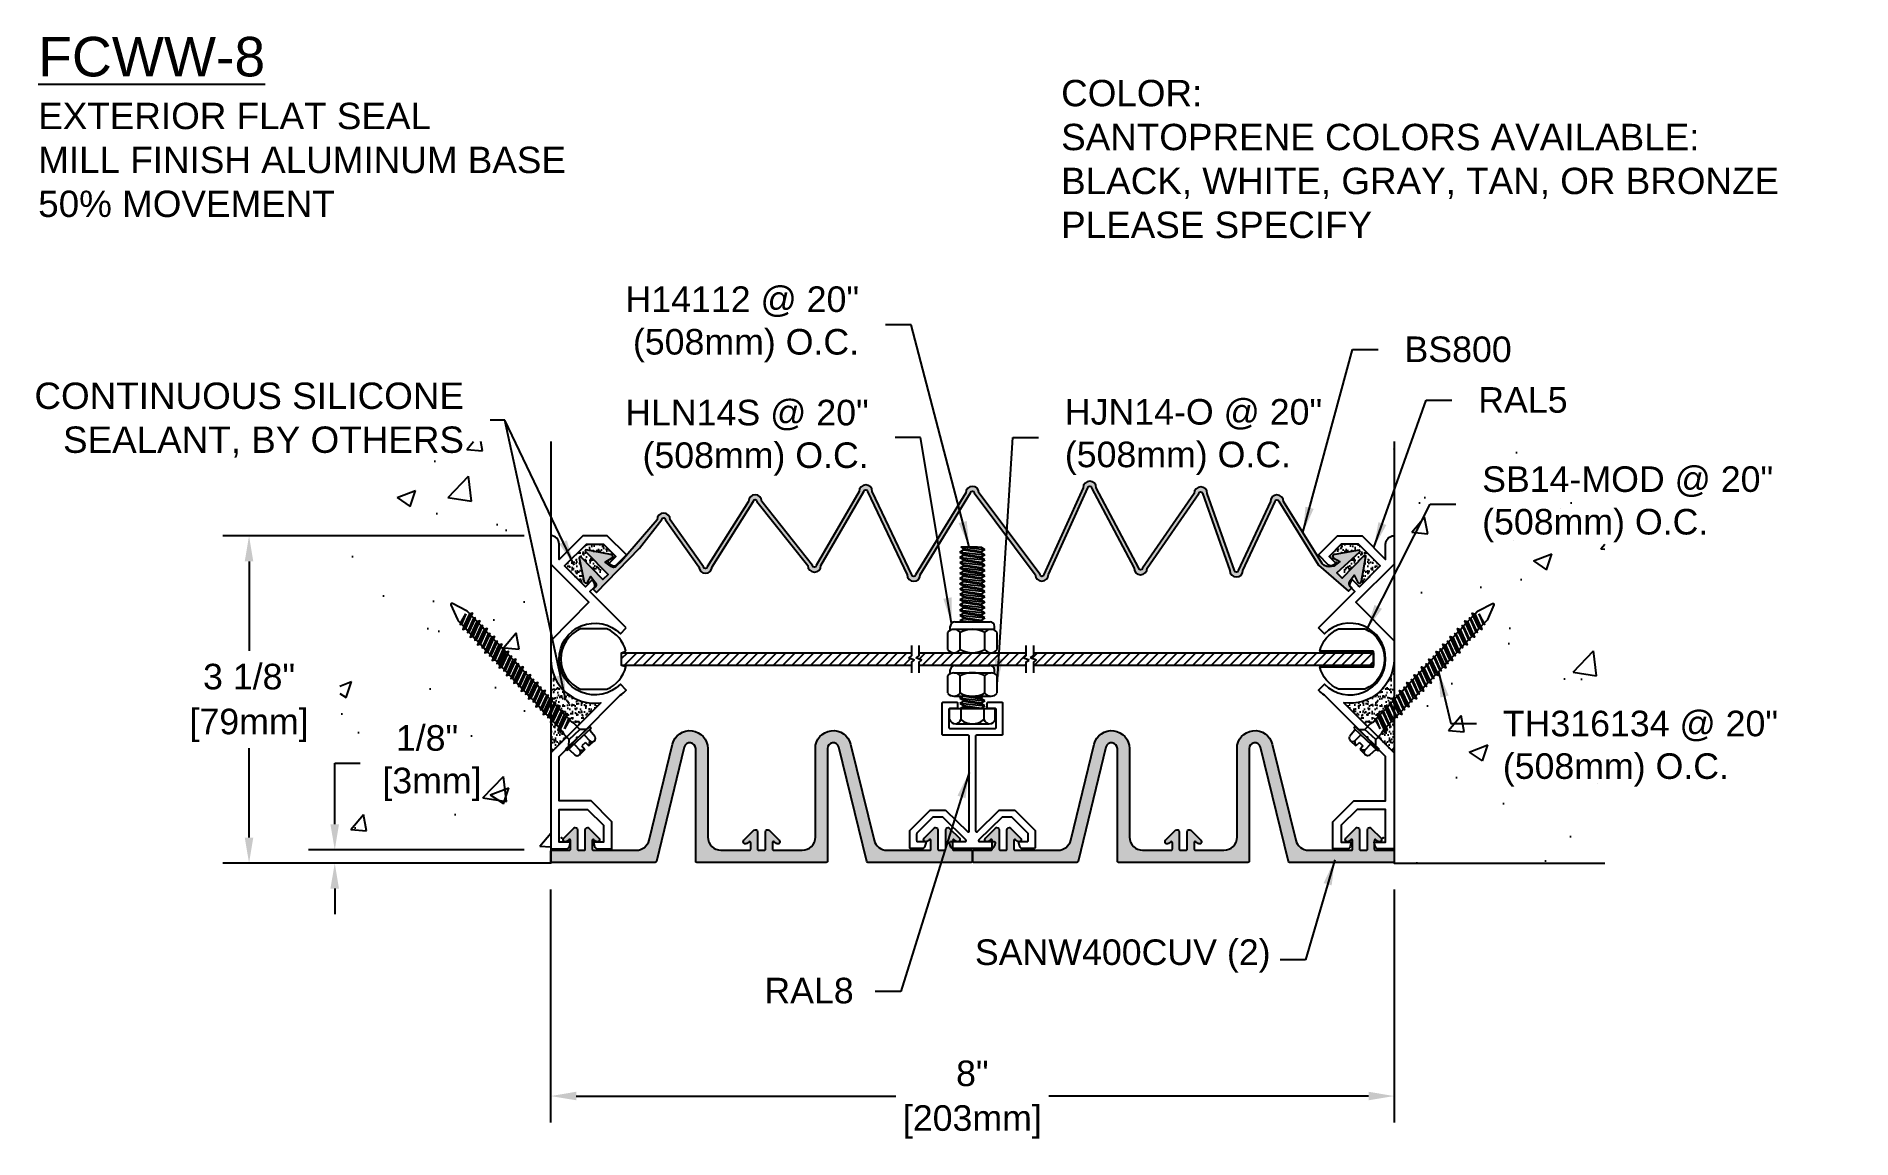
# Model space of a CAD drawing. Header units: inches. Extents: x -2.2 to 15, y 2.6 to 13.
import ezdxf

# ---------------------------------------------------------------- set-up
doc = ezdxf.new("R2010")
doc.units = ezdxf.units.IN
doc.header["$MEASUREMENT"] = 0
for name, color, linetype in [('Anchors', 4, 'Continuous'), ('Conditions', 1, 'Continuous'), ('Dimensions', 3, 'Continuous'), ('Fillers', 2, 'Continuous'), ('Metals', 7, 'Continuous'), ('Text', 2, 'Continuous')]:
    doc.layers.add(name, color=color, linetype=linetype)
doc.styles.add('Arial', font='arial.ttf')
doc.dimstyles.new('Arial', dxfattribs={"dimtxt": 0.2425, "dimasz": 0.2425, "dimexe": 0.25, "dimexo": 0.25, "dimgap": 0.09, "dimtad": 0, "dimtih": 1, "dimtoh": 1, "dimdec": 4, "dimzin": 0, "dimdsep": 46, "dimlunit": 4, "dimtxsty": 'Arial', "dimcen": 0.09, "dimadec": 0, "dimazin": 0, "dimtfac": 1, "dimtdec": 4, "dimtofl": 0, "dimtmove": 0, "dimatfit": 3, "dimfxl": 0, "dimfrac": 2, "dimtolj": 1, "dimtzin": 0, "dimarcsym": 0})
pattern_1 = [(142.5, (13.298924, 0), (0.00204728, 0.06262177), [0, -0.0494, 0, -0.05525, 0, -0.0528125]), (172.5, (13.298924, 0), (-0.05751774, 0.09171975), [0, -0.02665, 0, -0.044525, 0, -0.0170625]), (212.5, (13.3389, 0), (-0.1012096, 0.00018392), [0, -0.01625, 0, -0.0585, 0, -0.076375]), (222.5, (13.3389, 0), (-0.0976991, 0.02852446), [0, -0.008125, 0, -0.03835, 0, -0.043875])]

msp = doc.modelspace()

# ---------------------------------------------------------------- texts
at = {"layer": 'Fillers', "char_height": 0.2425, "style": 'Arial'}
for s, insert, attachment_point in [('HJN14-O @ 20"\\P(508mm) O.C.', (7.5265, 9.58462), 1), ('RAL8', (5.52356, 3.84815), 9)]:
    msp.add_mtext(s, dxfattribs=dict(at, insert=insert, attachment_point=attachment_point))
at = {"layer": 'Text', "attachment_point": 1, "style": 'Arial'}
for s, insert, char_height, width in [('{\\LFCWW-8\\P\\H0.6667x;\\lEXTERIOR FLAT SEAL\\PMILL FINISH ALUMINUM BASE\\P50% MOVEMENT}', (-2.21229, 13.02045), 0.375, 7.3125), ('COLOR:{\\L                         \\~\\P}SANTOPRENE COLORS AVAILABLE:\\PBLACK, WHITE, GRAY, TAN, OR BRONZE\\PPLEASE SPECIFY', (7.49129, 12.61249), 0.25, 6.8274818)]:
    msp.add_mtext(s, dxfattribs=dict(at, insert=insert, char_height=char_height, width=width))
at = {"layer": 'Text', "style": 'Arial'}
for s, insert, char_height, attachment_point in [('H14112 @ 20"\\P(508mm) O.C.', (5.57477, 10.65339), 0.2425, 3), ('\\A1;BS800', (10.7485, 10.05516), 0.2425, 4), ('CONTINUOUS SILICONE\\PSEALANT, BY OTHERS', (1.8266, 9.38434), 0.25, 6), ('\\A1;RAL5', (11.44793, 9.45166), 0.2425, 7), ('HLN14S @ 20"\\P(508mm) O.C.', (5.66593, 8.85789), 0.2425, 9), ('\\A1;SB14-MOD @ 20"\\P(508mm) O.C.', (11.48497, 8.58636), 0.2425, 4), ('TH316134 @ 20"\\P(508mm) O.C.', (11.68096, 6.62784), 0.2425, 1), ('SANW400CUV (2)', (9.47794, 4.14274), 0.2425, 9)]:
    msp.add_mtext(s, dxfattribs=dict(at, insert=insert, char_height=char_height, attachment_point=attachment_point))

# ---------------------------------------------------------------- blocks, each defined once
blk = doc.blocks.new('Th316134')
for p, q in [((-0.157, 0.019), (0.157, 0.019)), ((-0.157, 0), (-0.157, 0.019)), ((-0.157, 0), (0.157, 0)), ((-0.135, 0.029), (-0.129, 0.1)), ((-0.115, 0), (-0.07, -0.045)), ((-0.097, 0.127), (-0.027, 0.127)), ((-0.065, 0.019), (-0.065, 0.1)), ((-0.023, 0.083), (-0.027, 0.127)), ((-0.023, 0.083), (0.023, 0.083)), ((0.023, 0.083), (0.027, 0.127)), ((0.027, 0.127), (0.097, 0.127)), ((0.064, 0.019), (0.064, 0.1)), ((0.115, 0), (0.07, -0.045)), ((0.135, 0.029), (0.129, 0.1)), ((0.157, 0.019), (0.157, 0)), ((-0.074, -0.184), (0.032, -0.147)), ((0.032, -0.147), (-0.062, -0.19)), ((-0.062, -0.177), (0.032, -0.147)), ((0.062, -0.171), (-0.062, -0.221)), ((-0.086, -0.234), (0.086, -0.184)), ((-0.086, -0.336), (0.086, -0.285)), ((-0.074, -0.285), (0.074, -0.234)), ((-0.074, -0.387), (0.074, -0.336)), ((0.062, -0.197), (-0.062, -0.247)), ((-0.062, -0.279), (0.062, -0.228)), ((0.062, -0.241), (-0.062, -0.291)), ((0.062, -0.272), (-0.062, -0.323)), ((0.062, -0.298), (-0.062, -0.349)), ((-0.062, -0.381), (0.062, -0.33)), ((0.062, -0.342), (-0.062, -0.393)), ((-0.086, -0.437), (0.086, -0.387)), ((-0.086, -0.539), (0.086, -0.488)), ((-0.074, -0.488), (0.074, -0.437)), ((0.062, -0.374), (-0.062, -0.425)), ((0.062, -0.4), (-0.062, -0.45)), ((-0.062, -0.482), (0.062, -0.431)), ((0.062, -0.444), (-0.062, -0.494)), ((0.062, -0.475), (-0.062, -0.526)), ((0.062, -0.501), (-0.062, -0.552)), ((-0.086, -0.641), (0.086, -0.59)), ((-0.074, -0.59), (0.074, -0.539)), ((-0.074, -0.691), (0.074, -0.641)), ((-0.062, -0.584), (0.062, -0.533)), ((0.062, -0.545), (-0.062, -0.596)), ((0.062, -0.577), (-0.062, -0.628)), ((0.062, -0.603), (-0.062, -0.654)), ((-0.062, -0.685), (0.062, -0.634)), ((0.062, -0.647), (-0.062, -0.698)), ((0.062, -0.678), (-0.062, -0.729)), ((-0.086, -0.742), (0.086, -0.691)), ((-0.086, -0.844), (0.086, -0.793)), ((-0.074, -0.793), (0.074, -0.742)), ((-0.074, -0.895), (0.074, -0.844)), ((0.062, -0.704), (-0.062, -0.755)), ((-0.062, -0.787), (0.062, -0.736)), ((0.062, -0.748), (-0.062, -0.799)), ((0.062, -0.78), (-0.062, -0.831)), ((0.062, -0.806), (-0.062, -0.857)), ((-0.062, -0.888), (0.062, -0.838)), ((0.062, -0.85), (-0.062, -0.901)), ((-0.086, -0.945), (0.086, -0.895)), ((-0.086, -1.047), (0.086, -0.996)), ((-0.074, -0.996), (0.074, -0.945)), ((0.062, -0.882), (-0.062, -0.932)), ((0.062, -0.907), (-0.062, -0.958)), ((-0.062, -0.99), (0.062, -0.939)), ((0.062, -0.951), (-0.062, -1.002)), ((0.062, -0.983), (-0.062, -1.034)), ((0.062, -1.009), (-0.062, -1.06)), ((-0.062, -1.084), (0.062, -1.033)), ((-0.086, -1.141), (0.086, -1.09)), ((-0.086, -1.242), (0.086, -1.191)), ((-0.074, -1.09), (0.074, -1.039)), ((-0.074, -1.191), (0.074, -1.141)), ((0.062, -1.045), (-0.062, -1.096)), ((0.062, -1.077), (-0.062, -1.128)), ((0.062, -1.103), (-0.062, -1.154)), ((-0.062, -1.185), (0.062, -1.134)), ((0.062, -1.147), (-0.062, -1.198)), ((0.062, -1.178), (-0.062, -1.229)), ((0.062, -1.204), (-0.062, -1.255)), ((-0.086, -1.344), (0.086, -1.293)), ((-0.074, -1.293), (0.074, -1.242)), ((-0.074, -1.395), (0.074, -1.344)), ((-0.062, -1.287), (0.062, -1.236)), ((0.062, -1.248), (-0.062, -1.299)), ((0.062, -1.28), (-0.062, -1.331)), ((0.062, -1.306), (-0.062, -1.357)), ((-0.062, -1.388), (0.062, -1.338)), ((0.062, -1.35), (-0.062, -1.401)), ((-0.086, -1.445), (0.086, -1.395)), ((-0.086, -1.547), (0.086, -1.496)), ((-0.074, -1.496), (0.074, -1.445)), ((0.062, -1.382), (-0.062, -1.432)), ((0.062, -1.407), (-0.062, -1.458)), ((-0.062, -1.49), (0.062, -1.439)), ((0.062, -1.451), (-0.062, -1.502)), ((0.062, -1.483), (-0.062, -1.534)), ((0.062, -1.509), (-0.062, -1.56)), ((-0.034, -1.584), (0.062, -1.541)), ((-0.034, -1.584), (0.074, -1.547)), ((0.062, -1.553), (-0.034, -1.584))]:
    blk.add_line(p, q)
blk.add_lwpolyline([(0.07, -0.045), (-0.07, -0.045), (-0.07, -0.112, 0.052126), (-0.069, -0.122), (-0.063, -0.148, -0.052126), (-0.062, -0.157), (-0.062, -0.177), (-0.074, -0.184), (-0.062, -0.19), (-0.062, -0.221), (-0.086, -0.234), (-0.062, -0.247), (-0.062, -0.279), (-0.074, -0.285), (-0.062, -0.291), (-0.062, -0.323), (-0.086, -0.336), (-0.062, -0.349), (-0.062, -0.381), (-0.074, -0.387), (-0.062, -0.393), (-0.062, -0.425), (-0.086, -0.437), (-0.062, -0.45), (-0.062, -0.482), (-0.074, -0.488), (-0.062, -0.494), (-0.062, -0.526), (-0.086, -0.539), (-0.062, -0.552), (-0.062, -0.584), (-0.074, -0.59), (-0.062, -0.596), (-0.062, -0.628), (-0.086, -0.641), (-0.062, -0.654), (-0.062, -0.685), (-0.074, -0.691), (-0.062, -0.698), (-0.062, -0.729), (-0.086, -0.742), (-0.062, -0.755), (-0.062, -0.787), (-0.074, -0.793), (-0.062, -0.799), (-0.062, -0.831), (-0.086, -0.844), (-0.062, -0.857), (-0.062, -0.888), (-0.074, -0.895), (-0.062, -0.901), (-0.062, -0.932), (-0.086, -0.945), (-0.062, -0.958), (-0.062, -0.99), (-0.074, -0.996), (-0.062, -1.002), (-0.062, -1.034), (-0.086, -1.047), (-0.062, -1.06), (-0.062, -1.084), (-0.074, -1.09), (-0.062, -1.096), (-0.062, -1.128), (-0.086, -1.141), (-0.062, -1.154), (-0.062, -1.185), (-0.074, -1.191), (-0.062, -1.198), (-0.062, -1.229), (-0.086, -1.242), (-0.062, -1.255), (-0.062, -1.287), (-0.074, -1.293), (-0.062, -1.299), (-0.062, -1.331), (-0.086, -1.344), (-0.062, -1.357), (-0.062, -1.388), (-0.074, -1.395), (-0.062, -1.401), (-0.062, -1.432), (-0.086, -1.445), (-0.062, -1.458), (-0.062, -1.49), (-0.074, -1.496), (-0.062, -1.502), (-0.062, -1.534), (-0.086, -1.547), (-0.062, -1.56), (-0.062, -1.586, 0.084437), (-0.06, -1.601), (-0.01, -1.744, 0.648167), (0.01, -1.744), (0.06, -1.601, 0.084437), (0.062, -1.586), (0.062, -1.553), (0.074, -1.547), (0.062, -1.541), (0.062, -1.509), (0.086, -1.496), (0.062, -1.483), (0.062, -1.451), (0.074, -1.445), (0.062, -1.439), (0.062, -1.407), (0.086, -1.395), (0.062, -1.382), (0.062, -1.35), (0.074, -1.344), (0.062, -1.338), (0.062, -1.306), (0.086, -1.293), (0.062, -1.28), (0.062, -1.248), (0.074, -1.242), (0.062, -1.236), (0.062, -1.204), (0.086, -1.191), (0.062, -1.178), (0.062, -1.147), (0.074, -1.141), (0.062, -1.134), (0.062, -1.103), (0.086, -1.09), (0.062, -1.077), (0.062, -1.045), (0.074, -1.039), (0.062, -1.033), (0.062, -1.009), (0.086, -0.996), (0.062, -0.983), (0.062, -0.951), (0.074, -0.945), (0.062, -0.939), (0.062, -0.907), (0.086, -0.895), (0.062, -0.882), (0.062, -0.85), (0.074, -0.844), (0.062, -0.838), (0.062, -0.806), (0.086, -0.793), (0.062, -0.78), (0.062, -0.748), (0.074, -0.742), (0.062, -0.736), (0.062, -0.704), (0.086, -0.691), (0.062, -0.678), (0.062, -0.647), (0.074, -0.641), (0.062, -0.634), (0.062, -0.603), (0.086, -0.59), (0.062, -0.577), (0.062, -0.545), (0.074, -0.539), (0.062, -0.533), (0.062, -0.501), (0.086, -0.488), (0.062, -0.475), (0.062, -0.444), (0.074, -0.437), (0.062, -0.431), (0.062, -0.4), (0.086, -0.387), (0.062, -0.374), (0.062, -0.342), (0.074, -0.336), (0.062, -0.33), (0.062, -0.298), (0.086, -0.285), (0.062, -0.272), (0.062, -0.241), (0.074, -0.234), (0.062, -0.228), (0.062, -0.197), (0.086, -0.184), (0.062, -0.171), (0.062, -0.157, -0.052126), (0.063, -0.148), (0.069, -0.122, 0.052126), (0.07, -0.112)], format="xyb", close=True)
for centre, radius, start, end in [((-0.146, 0.03), 0.0112, 270, 355), ((-0.097, 0.095), 0.0327, 9.285, 170.715), ((0, 0.038), 0.0896, 107.4215, 136.0407), ((0, 0.038), 0.0896, 43.9593, 72.5785), ((0.097, 0.095), 0.0327, 9.285, 170.715), ((0.146, 0.03), 0.0112, 185, 270)]:
    blk.add_arc(centre, radius, start, end)
blk = doc.blocks.new('RAL5')
blk.add_lwpolyline([(0.717, 2.098), (0.372, 2.443), (0.411, 2.481, 0.339454), (0.416, 2.519), (0.396, 2.554), (0.329, 2.487), (0.131, 2.684), (0.338, 2.89), (0.502, 2.89), (0.617, 2.775), (0.55, 2.708), (0.585, 2.688, 0.339454), (0.622, 2.693), (0.718, 2.788), (0.535, 2.97), (0.304, 2.97), (0.08, 2.746), (0.08, 2.891, 0.414214), (0.001, 2.97), (0, 2.97), (0, 2.702), (0.363, 2.339), (0, 1.975), (0, 1.798, 0.450829), (0.475, 1.385), (0, 0.91), (0, 0), (0.148, 0, 0.339454), (0.178, 0.023), (0.188, 0.062), (0.08, 0.062), (0.08, 0.375), (0.35, 0.375), (0.501, 0.224), (0.501, 0.062), (0.406, 0.062), (0.416, 0.023, 0.339454), (0.446, 0), (0.581, 0), (0.581, 0.257), (0.383, 0.455), (0.08, 0.455), (0.08, 0.877), (0.249, 1.045), (0.249, 1.059), (0.263, 1.059), (0.66, 1.457, 0.044547), (0.717, 1.505), (0.661, 1.561, -2.420133), (0.661, 2.041), (0.717, 2.098)], format="xyb")
at = {"color": 0, "linetype": 'ByBlock'}
blk.add_point((0.102, 0.105), dxfattribs=at)
blk.add_point((0.102, 0.105), dxfattribs=at)
blk.add_point((0.102, 0.105), dxfattribs=at)
blk = doc.blocks.new('*D2')
at = {"layer": 'Defpoints', "color": 0}
for p in [(2.649, 5.182), (10.649, 5.182), (2.649, 2.972)]:
    blk.add_point(p, dxfattribs=at)
at = {"layer": 'Dimensions', "color": 0, "lineweight": -2}
for p, q in [((2.649, 4.932), (2.649, 2.722)), ((10.649, 4.932), (10.649, 2.722)), ((2.892, 2.972), (5.923, 2.972)), ((10.407, 2.972), (7.376, 2.972))]:
    blk.add_line(p, q, dxfattribs=at)
at = {"layer": 'Dimensions', "color": 0}
for points in [[(2.892, 3.013), (2.892, 2.932), (2.649, 2.972)], [(10.407, 3.013), (10.407, 2.932), (10.649, 2.972)]]:
    blk.add_solid(points, dxfattribs=at)
at = {"layer": 'Dimensions', "color": 0, "char_height": 0.2425, "attachment_point": 5, "style": 'Arial'}
for s, insert in [('\\A1;8"', (6.649, 3.186)), ('\\A1;[203mm]', (6.649, 2.727))]:
    blk.add_mtext(s, dxfattribs=dict(at, insert=insert))
blk = doc.blocks.new('*D3')
at = {"layer": 'Defpoints', "color": 0}
for p in [(2.649, 8.287), (-0.212, 5.182), (0.649, 5.182)]:
    blk.add_point(p, dxfattribs=at)
at = {"layer": 'Dimensions', "color": 0, "lineweight": -2}
for p, q in [((2.399, 8.287), (-0.462, 8.287)), ((-0.212, 8.045), (-0.212, 7.196)), ((-0.212, 5.425), (-0.212, 6.274)), ((0.399, 5.182), (-0.462, 5.182))]:
    blk.add_line(p, q, dxfattribs=at)
at = {"layer": 'Dimensions', "color": 0}
for points in [[(-0.253, 8.045), (-0.172, 8.045), (-0.212, 8.287)], [(-0.253, 5.425), (-0.172, 5.425), (-0.212, 5.182)]]:
    blk.add_solid(points, dxfattribs=at)
at = {"layer": 'Dimensions', "color": 0, "char_height": 0.2425, "attachment_point": 5, "style": 'Arial'}
for s, insert in [('\\A1;3 1/8"', (-0.212, 6.95)), ('\\A1;[79mm]', (-0.212, 6.489))]:
    blk.add_mtext(s, dxfattribs=dict(at, insert=insert))
blk = doc.blocks.new('NUTS&BOLT')
for p, q in [((6.531, 8.133), (6.565, 8.153)), ((6.531, 8.133), (6.769, 8.108)), ((6.531, 8.133), (6.565, 8.113)), ((6.531, 8.083), (6.565, 8.103)), ((6.54, 8.183), (6.769, 8.158)), ((6.54, 8.183), (6.698, 8.183)), ((6.54, 8.183), (6.565, 8.163)), ((6.565, 8.163), (6.735, 8.138)), ((6.565, 8.153), (6.565, 8.163)), ((6.565, 8.153), (6.735, 8.128)), ((6.565, 8.113), (6.735, 8.088)), ((6.565, 8.103), (6.565, 8.113)), ((6.565, 8.103), (6.735, 8.078)), ((6.698, 8.183), (6.735, 8.178)), ((6.769, 8.158), (6.735, 8.178)), ((6.769, 8.158), (6.735, 8.138)), ((6.735, 8.128), (6.735, 8.138)), ((6.769, 8.108), (6.735, 8.128)), ((6.769, 8.108), (6.735, 8.088)), ((6.531, 8.083), (6.769, 8.058)), ((6.531, 8.083), (6.565, 8.063)), ((6.531, 8.033), (6.565, 8.053)), ((6.531, 8.033), (6.769, 8.008)), ((6.531, 8.033), (6.565, 8.013)), ((6.531, 7.983), (6.565, 8.003)), ((6.531, 7.983), (6.769, 7.958)), ((6.531, 7.983), (6.565, 7.963)), ((6.531, 7.933), (6.565, 7.953)), ((6.531, 7.933), (6.769, 7.908)), ((6.531, 7.933), (6.565, 7.913)), ((6.565, 8.063), (6.735, 8.038)), ((6.565, 8.053), (6.565, 8.063)), ((6.565, 8.053), (6.735, 8.028)), ((6.565, 8.013), (6.735, 7.988)), ((6.565, 8.003), (6.565, 8.013)), ((6.565, 8.003), (6.735, 7.978)), ((6.565, 7.963), (6.735, 7.938)), ((6.565, 7.953), (6.565, 7.963)), ((6.565, 7.953), (6.735, 7.928)), ((6.735, 8.078), (6.735, 8.088)), ((6.769, 8.058), (6.735, 8.078)), ((6.769, 8.058), (6.735, 8.038)), ((6.735, 8.028), (6.735, 8.038)), ((6.769, 8.008), (6.735, 8.028)), ((6.769, 8.008), (6.735, 7.988)), ((6.735, 7.978), (6.735, 7.988)), ((6.769, 7.958), (6.735, 7.978)), ((6.769, 7.958), (6.735, 7.938)), ((6.735, 7.928), (6.735, 7.938)), ((6.769, 7.908), (6.735, 7.928)), ((6.531, 7.883), (6.565, 7.903)), ((6.531, 7.883), (6.769, 7.858)), ((6.531, 7.883), (6.565, 7.863)), ((6.531, 7.833), (6.565, 7.853)), ((6.531, 7.833), (6.769, 7.808)), ((6.531, 7.833), (6.565, 7.813)), ((6.531, 7.783), (6.565, 7.803)), ((6.531, 7.783), (6.769, 7.758)), ((6.531, 7.783), (6.565, 7.763)), ((6.531, 7.733), (6.565, 7.753)), ((6.565, 7.913), (6.735, 7.888)), ((6.565, 7.903), (6.565, 7.913)), ((6.565, 7.903), (6.735, 7.878)), ((6.565, 7.863), (6.735, 7.838)), ((6.565, 7.853), (6.565, 7.863)), ((6.565, 7.853), (6.735, 7.828)), ((6.565, 7.813), (6.735, 7.788)), ((6.565, 7.803), (6.565, 7.813)), ((6.565, 7.803), (6.735, 7.778)), ((6.565, 7.763), (6.735, 7.738)), ((6.565, 7.753), (6.565, 7.763)), ((6.565, 7.753), (6.735, 7.728)), ((6.769, 7.908), (6.735, 7.888)), ((6.735, 7.878), (6.735, 7.888)), ((6.769, 7.858), (6.735, 7.878)), ((6.769, 7.858), (6.735, 7.838)), ((6.735, 7.828), (6.735, 7.838)), ((6.769, 7.808), (6.735, 7.828)), ((6.769, 7.808), (6.735, 7.788)), ((6.735, 7.778), (6.735, 7.788)), ((6.769, 7.758), (6.735, 7.778)), ((6.769, 7.758), (6.735, 7.738)), ((6.531, 7.733), (6.769, 7.708)), ((6.531, 7.733), (6.565, 7.713)), ((6.531, 7.683), (6.565, 7.703)), ((6.531, 7.683), (6.769, 7.658)), ((6.531, 7.683), (6.565, 7.663)), ((6.531, 7.633), (6.565, 7.653)), ((6.531, 7.633), (6.769, 7.608)), ((6.531, 7.633), (6.565, 7.613)), ((6.531, 7.583), (6.565, 7.603)), ((6.531, 7.583), (6.769, 7.558)), ((6.531, 7.583), (6.565, 7.563)), ((6.565, 7.713), (6.735, 7.688)), ((6.565, 7.703), (6.565, 7.713)), ((6.565, 7.703), (6.735, 7.678)), ((6.565, 7.663), (6.735, 7.638)), ((6.565, 7.653), (6.565, 7.663)), ((6.565, 7.653), (6.735, 7.628)), ((6.565, 7.613), (6.735, 7.588)), ((6.565, 7.603), (6.565, 7.613)), ((6.565, 7.603), (6.735, 7.578)), ((6.735, 7.728), (6.735, 7.738)), ((6.769, 7.708), (6.735, 7.728)), ((6.769, 7.708), (6.735, 7.688)), ((6.735, 7.678), (6.735, 7.688)), ((6.769, 7.658), (6.735, 7.678)), ((6.769, 7.658), (6.735, 7.638)), ((6.735, 7.628), (6.735, 7.638)), ((6.769, 7.608), (6.735, 7.628)), ((6.769, 7.608), (6.735, 7.588)), ((6.735, 7.578), (6.735, 7.588)), ((6.769, 7.558), (6.735, 7.578)), ((6.44, 7.391), (6.44, 7.428)), ((6.482, 7.47), (6.817, 7.47)), ((6.531, 7.533), (6.565, 7.553)), ((6.531, 7.533), (6.769, 7.508)), ((6.531, 7.533), (6.565, 7.513)), ((6.531, 7.483), (6.565, 7.503)), ((6.531, 7.483), (6.553, 7.47)), ((6.531, 7.483), (6.654, 7.47)), ((6.565, 7.563), (6.735, 7.538)), ((6.565, 7.553), (6.565, 7.563)), ((6.565, 7.553), (6.735, 7.528)), ((6.565, 7.513), (6.735, 7.488)), ((6.565, 7.503), (6.565, 7.513)), ((6.565, 7.503), (6.735, 7.478)), ((6.769, 7.558), (6.735, 7.538)), ((6.735, 7.528), (6.735, 7.538)), ((6.769, 7.508), (6.735, 7.528)), ((6.769, 7.508), (6.735, 7.488)), ((6.735, 7.478), (6.735, 7.488)), ((6.748, 7.47), (6.735, 7.478)), ((6.859, 7.391), (6.859, 7.428)), ((6.415, 7.208), (6.415, 7.37)), ((6.474, 7.4), (6.826, 7.4)), ((6.532, 7.208), (6.532, 7.37)), ((6.767, 7.208), (6.767, 7.37)), ((6.884, 7.208), (6.884, 7.37)), ((6.474, 7.178), (6.826, 7.178)), ((6.415, 6.796), (6.415, 6.958)), ((6.44, 6.979), (6.44, 7.016)), ((6.474, 6.988), (6.826, 6.988)), ((6.482, 7.058), (6.817, 7.058)), ((6.532, 6.796), (6.532, 6.958)), ((6.767, 6.796), (6.767, 6.958)), ((6.859, 6.979), (6.859, 7.016)), ((6.884, 6.796), (6.884, 6.958)), ((6.474, 6.766), (6.826, 6.766)), ((6.531, 6.748), (6.562, 6.766)), ((6.531, 6.748), (6.769, 6.723)), ((6.531, 6.748), (6.565, 6.728)), ((6.531, 6.698), (6.565, 6.717)), ((6.565, 6.728), (6.735, 6.703)), ((6.565, 6.717), (6.565, 6.728)), ((6.565, 6.717), (6.735, 6.692)), ((6.574, 6.766), (6.735, 6.742)), ((6.647, 6.766), (6.735, 6.753)), ((6.757, 6.766), (6.735, 6.753)), ((6.735, 6.742), (6.735, 6.753)), ((6.769, 6.723), (6.735, 6.742)), ((6.769, 6.723), (6.735, 6.703)), ((6.769, 6.723), (6.735, 6.703)), ((6.432, 6.648), (6.867, 6.648)), ((6.432, 6.544), (6.432, 6.648)), ((6.531, 6.698), (6.769, 6.673)), ((6.531, 6.698), (6.565, 6.678)), ((6.531, 6.648), (6.565, 6.667)), ((6.541, 6.648), (6.541, 6.544)), ((6.565, 6.678), (6.735, 6.653)), ((6.565, 6.667), (6.565, 6.678)), ((6.565, 6.667), (6.695, 6.648)), ((6.735, 6.692), (6.735, 6.703)), ((6.769, 6.673), (6.735, 6.692)), ((6.769, 6.673), (6.735, 6.653)), ((6.743, 6.648), (6.735, 6.653)), ((6.758, 6.648), (6.758, 6.544)), ((6.867, 6.544), (6.867, 6.648)), ((6.495, 6.504), (6.805, 6.504))]:
    blk.add_line(p, q)
for centre, radius, start, end in [((6.482, 7.428), 0.0418, 90, 180), ((6.817, 7.428), 0.0418, 0, 90), ((6.474, 7.327), 0.0723, 35.7751, 144.2249), ((6.65, 7.156), 0.244, 61.2813, 118.7187), ((6.826, 7.327), 0.0723, 35.7751, 144.2249), ((6.474, 7.25), 0.0723, 215.7751, 324.2249), ((6.65, 7.422), 0.244, 241.2813, 298.7187), ((6.826, 7.25), 0.0723, 215.7751, 324.2249), ((6.474, 6.915), 0.0723, 35.7751, 144.2249), ((6.482, 7.016), 0.0418, 90, 180), ((6.65, 6.744), 0.244, 61.2813, 118.7187), ((6.826, 6.915), 0.0723, 35.7751, 144.2249), ((6.817, 7.016), 0.0418, 0, 90), ((6.474, 6.838), 0.0723, 215.7751, 324.2249), ((6.65, 7.01), 0.244, 241.2813, 298.7187), ((6.826, 6.838), 0.0723, 215.7751, 324.2249), ((6.487, 6.561), 0.057, 197.3212, 342.6788), ((6.65, 6.672), 0.168, 229.6113, 310.3887), ((6.813, 6.561), 0.057, 197.3212, 342.6788)]:
    blk.add_arc(centre, radius, start, end)
blk = doc.blocks.new('SB14-MOD')
h = blk.add_hatch()
h.set_pattern_fill('ANSI31', color=256, scale=0.5, style=0)
h.paths.add_polyline_path([(7.228, 7.178), (7.228, 7.148), (7.199, 7.129), (7.257, 7.107), (7.228, 7.088), (7.228, 7.058), (10.453, 7.058), (10.453, 7.178)])
h.paths.add_polyline_path([(7.158, 7.058), (7.158, 7.088), (7.187, 7.107), (7.129, 7.129), (7.158, 7.148), (7.158, 7.178), (6.141, 7.178), (6.141, 7.148), (6.112, 7.129), (6.17, 7.107), (6.141, 7.088), (6.141, 7.058)])
h.paths.add_polyline_path([(6.071, 7.058), (6.071, 7.088), (6.1, 7.107), (6.042, 7.129), (6.071, 7.148), (6.071, 7.178), (3.321, 7.178), (3.321, 7.058)])
for p, q in [((6.071, 7.248), (6.071, 7.148)), ((6.141, 7.248), (6.141, 7.148)), ((7.158, 7.248), (7.158, 7.148)), ((7.228, 7.248), (7.228, 7.148)), ((6.071, 7.148), (6.042, 7.129)), ((6.1, 7.107), (6.042, 7.129)), ((6.071, 7.088), (6.1, 7.107)), ((6.071, 7.088), (6.071, 6.988)), ((6.141, 7.148), (6.112, 7.129)), ((6.17, 7.107), (6.112, 7.129)), ((6.141, 7.088), (6.17, 7.107)), ((6.141, 7.088), (6.141, 6.988)), ((7.158, 7.148), (7.129, 7.129)), ((7.187, 7.107), (7.129, 7.129)), ((7.158, 7.088), (7.187, 7.107)), ((7.158, 7.088), (7.158, 6.988)), ((7.228, 7.148), (7.199, 7.129)), ((7.257, 7.107), (7.199, 7.129)), ((7.228, 7.088), (7.257, 7.107)), ((7.228, 7.088), (7.228, 6.988))]:
    blk.add_line(p, q)
for points in [[(3.362, 7.192, 0.233897), (3.183, 7.404), (2.933, 7.404, 0.654654), (2.933, 6.832), (3.183, 6.832, 0.233897), (3.362, 7.044), (3.321, 7.058), (3.321, 7.178)], [(10.453, 7.192), (9.945, 7.192, -0.233897), (10.123, 7.404), (10.373, 7.404, -0.654654), (10.373, 6.832), (10.123, 6.832, -0.233897), (9.945, 7.044), (10.453, 7.044)]]:
    blk.add_lwpolyline(points, format="xyb", close=True)
for points in [[(3.321, 7.178), (6.071, 7.178)], [(6.141, 7.178), (7.158, 7.178)], [(7.228, 7.178), (10.453, 7.178), (10.453, 7.058), (7.228, 7.058)], [(6.071, 7.058), (3.321, 7.058)], [(7.158, 7.058), (6.141, 7.058)]]:
    blk.add_lwpolyline(points)
blk = doc.blocks.new('*D8')
at = {"layer": 'Defpoints', "color": 0}
for p in [(0.601, 5.307), (2.649, 5.307), (2.649, 5.182)]:
    blk.add_point(p, dxfattribs=at)
at = {"layer": 'Dimensions', "color": 0, "lineweight": -2}
for p, q in [((0.601, 5.55), (0.601, 6.131)), ((0.601, 6.131), (0.843, 6.131)), ((2.399, 5.307), (0.351, 5.307)), ((2.399, 5.182), (0.351, 5.182)), ((0.601, 4.94), (0.601, 4.697))]:
    blk.add_line(p, q, dxfattribs=at)
at = {"layer": 'Dimensions', "color": 0}
for points in [[(0.56, 5.55), (0.641, 5.55), (0.601, 5.307)], [(0.56, 4.94), (0.641, 4.94), (0.601, 5.182)]]:
    blk.add_solid(points, dxfattribs=at)
at = {"layer": 'Dimensions', "color": 0, "insert": (1.476, 6.131), "char_height": 0.2425, "attachment_point": 5, "style": 'Arial'}
blk.add_mtext('\\A1;1/8"\\P [3mm]', dxfattribs=at)
blk = doc.blocks.new('bs800')
at = {"layer": 'Fillers'}
blk.add_hatch(color=256, dxfattribs=at).paths.add_polyline_path([(5.7, 8.707, 1), (5.575, 8.707), (5.168, 8.006, -1), (5.133, 8.006), (4.651, 8.614, 1), (4.526, 8.614), (4.135, 7.994, -1), (4.1, 7.994), (3.783, 8.44, 1), (3.658, 8.44), (3.32, 8.047), (3.268, 7.995, -0.414214), (3.224, 7.995), (3.167, 8.038), (3.232, 8.077, 0.699658), (3.216, 8.111), (2.985, 8.154, 0.637589), (2.978, 8.137), (3.194, 7.921), (3.145, 7.872), (2.937, 8.086, 0.67662), (2.92, 8.079), (2.964, 7.86, 0.684825), (2.998, 7.844), (3.03, 7.9), (3.075, 7.84, -0.379282), (3.066, 7.793), (3.053, 7.78), (3.084, 7.748), (3.491, 8.17), (3.703, 8.443, -0.91191), (3.738, 8.44), (4.055, 7.994, 1), (4.18, 7.994), (4.572, 8.617, -0.91191), (4.606, 8.614), (5.088, 8.006, 1), (5.213, 8.006), (5.62, 8.707, -1), (5.655, 8.707), (6.03, 7.918, 1), (6.155, 7.918), (6.632, 8.694, -1), (6.667, 8.694), (7.246, 7.92, 1), (7.371, 7.92), (7.745, 8.742, -1), (7.78, 8.742), (8.183, 7.981, 1), (8.308, 7.981), (8.798, 8.688, -0.91191), (8.833, 8.691), (9.091, 7.959, 1), (9.216, 7.959), (9.521, 8.612, -0.91191), (9.556, 8.615), (9.933, 8.01), (10.217, 7.761), (10.247, 7.791), (10.238, 7.799, -0.124055), (10.231, 7.812, -0.323367), (10.227, 7.854), (10.272, 7.914), (10.306, 7.843, 0.684825), (10.341, 7.858), (10.382, 8.092, 0.67662), (10.365, 8.1), (10.157, 7.885), (10.108, 7.935), (10.324, 8.135, 0.637589), (10.317, 8.152), (10.089, 8.111, 0.699658), (10.073, 8.077), (10.135, 8.042), (10.077, 8, -0.20396), (9.991, 8.005), (9.968, 8.026), (9.601, 8.612, 1), (9.476, 8.612), (9.171, 7.959, -1), (9.136, 7.959), (8.878, 8.688, 1), (8.753, 8.688), (8.263, 7.981, -1), (8.228, 7.981), (7.825, 8.742, 1), (7.7, 8.742), (7.326, 7.92, -1), (7.291, 7.92), (6.712, 8.694, 1), (6.587, 8.694), (6.11, 7.918, -1), (6.075, 7.918)])
blk.add_lwpolyline([(6.11, 7.918, -1), (6.075, 7.918), (5.7, 8.707, 1), (5.575, 8.707), (5.168, 8.006, -1), (5.133, 8.006), (4.651, 8.614, 1), (4.526, 8.614), (4.135, 7.994, -1), (4.1, 7.994), (3.783, 8.44, 1), (3.658, 8.44), (3.32, 8.047), (3.268, 7.995, -0.414214), (3.224, 7.995), (3.167, 8.038), (3.232, 8.077, 0.699658), (3.216, 8.111), (2.985, 8.154, 0.637589), (2.978, 8.137), (3.194, 7.921), (3.145, 7.872), (2.937, 8.086, 0.67662), (2.92, 8.079), (2.964, 7.86, 0.684825), (2.998, 7.844), (3.03, 7.9), (3.075, 7.84, -0.379282), (3.066, 7.793), (3.053, 7.78), (3.084, 7.748), (3.491, 8.17), (3.703, 8.443, -0.91191), (3.738, 8.44), (4.055, 7.994, 1), (4.18, 7.994), (4.572, 8.617, -0.91191), (4.606, 8.614), (5.088, 8.006, 1), (5.213, 8.006), (5.62, 8.707, -1), (5.655, 8.707), (6.03, 7.918, 1), (6.155, 7.918), (6.632, 8.694, -1), (6.667, 8.694), (7.246, 7.92, 1), (7.371, 7.92), (7.745, 8.742, -1), (7.78, 8.742), (8.183, 7.981, 1), (8.308, 7.981), (8.798, 8.688, -0.91191), (8.833, 8.691), (9.091, 7.959, 1), (9.216, 7.959), (9.521, 8.612, -0.91191), (9.556, 8.615), (9.933, 8.01), (10.217, 7.761), (10.249, 7.793), (10.236, 7.807, -0.379282), (10.227, 7.854), (10.272, 7.914), (10.306, 7.843, 0.684825), (10.341, 7.858), (10.382, 8.092, 0.67662), (10.365, 8.1), (10.157, 7.885), (10.108, 7.935), (10.324, 8.135, 0.637589), (10.317, 8.152), (10.089, 8.111, 0.699658), (10.073, 8.077), (10.135, 8.042), (10.077, 8, -0.20396), (9.991, 8.005), (9.968, 8.026), (9.601, 8.612, 1), (9.476, 8.612), (9.171, 7.959, -1), (9.136, 7.959), (8.878, 8.688, 1), (8.753, 8.688), (8.263, 7.981, -1), (8.228, 7.981), (7.825, 8.742, 1), (7.7, 8.742), (7.326, 7.92, -1), (7.291, 7.92), (6.712, 8.694, 1), (6.587, 8.694)], format="xyb", close=True, dxfattribs=at)
blk = doc.blocks.new('SANW400C')
blk.add_hatch(color=256).paths.add_polyline_path([(-0.375, 0.282, 0.414214), (-0.385, 0.292), (-1.615, 0.292, 0.414214), (-1.625, 0.282), (-1.625, -0.788, -0.887018), (-1.733, -0.801), (-1.998, 0.285, 0.345765), (-2.008, 0.292), (-2.99, 0.292, 0.414214), (-3, 0.282), (-3, 0.187, 0.414214), (-2.99, 0.177), (-2.822, 0.177, -0.414214), (-2.812, 0.167), (-2.812, 0.086, -0.611952), (-2.828, 0.077), (-2.85, 0.094, 0.923247), (-2.876, 0.063), (-2.781, -0.032, 0.668179), (-2.747, -0.018), (-2.747, 0.167, -0.414214), (-2.737, 0.177), (-2.682, 0.177, -0.414214), (-2.672, 0.167), (-2.672, -0.018, 0.668179), (-2.638, -0.032), (-2.543, 0.063, 0.923247), (-2.569, 0.094), (-2.591, 0.077, -0.611952), (-2.607, 0.086), (-2.607, 0.167, -0.414214), (-2.597, 0.177), (-2.189, 0.177, -0.345765), (-2.067, 0.082), (-1.845, -0.828, 0.887018), (-1.51, -0.788), (-1.51, 0.052, -0.414214), (-1.385, 0.177), (-1.113, 0.177, -0.414214), (-1.103, 0.167), (-1.103, 0.106, -0.611952), (-1.118, 0.097), (-1.141, 0.114, 0.923247), (-1.167, 0.083), (-1.072, -0.012, 0.668179), (-1.038, 0.002), (-1.038, 0.167, -0.414214), (-1.028, 0.177), (-0.972, 0.177, -0.414214), (-0.963, 0.167), (-0.963, 0.002, 0.668179), (-0.928, -0.012), (-0.833, 0.083, 0.923247), (-0.859, 0.114), (-0.882, 0.097, -0.611952), (-0.897, 0.106), (-0.897, 0.167, -0.414214), (-0.887, 0.177), (-0.615, 0.177, -0.414214), (-0.49, 0.052), (-0.49, -0.788, 0.887018), (-0.155, -0.828), (0.067, 0.082, -0.345765), (0.189, 0.177), (0.597, 0.177, -0.414214), (0.607, 0.167), (0.607, 0.086, -0.611952), (0.591, 0.077), (0.569, 0.094, 0.923247), (0.543, 0.063), (0.638, -0.032, 0.668179), (0.672, -0.018), (0.672, 0.167, -0.414214), (0.682, 0.177), (0.737, 0.177, -0.414214), (0.747, 0.167), (0.747, -0.018, 0.668179), (0.781, -0.032), (0.876, 0.063, 0.923247), (0.85, 0.094), (0.828, 0.077, -0.611952), (0.812, 0.086), (0.812, 0.167, -0.414214), (0.822, 0.177), (0.99, 0.177, 0.414214), (1, 0.187), (1, 0.282, 0.414214), (0.99, 0.292), (0.008, 0.292, 0.345765), (-0.002, 0.285), (-0.267, -0.801, -0.887018), (-0.375, -0.788)])
at = {"linetype": 'Continuous', "flags": 128}
blk.add_lwpolyline([(-2.672, -0.018, 0.668179), (-2.638, -0.032), (-2.543, 0.063, 0.923247), (-2.569, 0.094), (-2.591, 0.077, -0.611952), (-2.607, 0.086), (-2.607, 0.167, -0.414214), (-2.597, 0.177), (-2.189, 0.177, -0.345765), (-2.067, 0.082), (-1.845, -0.828, 0.887018), (-1.51, -0.788), (-1.51, 0.052, -0.414214), (-1.385, 0.177), (-1.113, 0.177, -0.414214), (-1.103, 0.167), (-1.103, 0.106, -0.611952), (-1.118, 0.097), (-1.141, 0.114, 0.923247), (-1.167, 0.083), (-1.072, -0.012, 0.668179), (-1.038, 0.002), (-1.038, 0.167, -0.414214), (-1.028, 0.177), (-0.972, 0.177, -0.414214), (-0.963, 0.167), (-0.963, 0.002, 0.668179), (-0.928, -0.012), (-0.833, 0.083, 0.923247), (-0.859, 0.114), (-0.882, 0.097, -0.611952), (-0.897, 0.106), (-0.897, 0.167, -0.414214), (-0.887, 0.177), (-0.615, 0.177, -0.414214), (-0.49, 0.052), (-0.49, -0.788, 0.887018), (-0.155, -0.828), (0.067, 0.082, -0.345765), (0.189, 0.177), (0.597, 0.177, -0.414214), (0.607, 0.167), (0.607, 0.086, -0.611952), (0.591, 0.077), (0.569, 0.094, 0.923247), (0.543, 0.063), (0.638, -0.032, 0.668179), (0.672, -0.018), (0.672, 0.167, -0.414214), (0.682, 0.177), (0.737, 0.177, -0.414214), (0.747, 0.167), (0.747, -0.018, 0.668179), (0.781, -0.032), (0.876, 0.063, 0.923247), (0.85, 0.094), (0.828, 0.077, -0.611952), (0.812, 0.086), (0.812, 0.167, -0.414214), (0.822, 0.177), (0.99, 0.177, 0.414214), (1, 0.187), (1, 0.282, 0.414214), (0.99, 0.292), (0.008, 0.292, 0.345765), (-0.002, 0.285), (-0.267, -0.801, -0.887018), (-0.375, -0.788), (-0.375, 0.282, 0.414214), (-0.385, 0.292), (-1.615, 0.292, 0.414214), (-1.625, 0.282), (-1.625, -0.788, -0.887018), (-1.733, -0.801), (-1.998, 0.285, 0.345765), (-2.008, 0.292), (-2.99, 0.292, 0.414214), (-3, 0.282), (-3, 0.187, 0.414214), (-2.99, 0.177), (-2.822, 0.177, -0.414214), (-2.812, 0.167), (-2.812, 0.086, -0.611952), (-2.828, 0.077), (-2.85, 0.094, 0.923247), (-2.876, 0.063), (-2.781, -0.032, 0.668179), (-2.747, -0.018), (-2.747, 0.167, -0.414214), (-2.737, 0.177), (-2.682, 0.177, -0.414214), (-2.672, 0.167)], format="xyb", close=True, dxfattribs=at)
blk = doc.blocks.new('ral8')
blk.add_lwpolyline([(0.635, 1.075, 0.414214), (0.625, 1.065), (0.625, 0.169, 0.664105), (0.642, 0.162), (0.846, 0.361, -0.195981), (0.853, 0.364), (0.993, 0.364, -0.198237), (1, 0.361), (1.187, 0.175, -0.199587), (1.19, 0.168), (1.19, 0.01, -0.414214), (1.18, 0), (1.074, 0, -0.339454), (1.045, 0.023), (1.036, 0.053, -0.493145), (1.046, 0.066), (1.114, 0.066, 0.414214), (1.124, 0.076), (1.124, 0.14, 0.199587), (1.121, 0.147), (0.973, 0.295, 0.198237), (0.966, 0.298), (0.88, 0.298, 0.195981), (0.873, 0.295), (0.656, 0.083, 0.672268), (0.663, 0.066), (0.802, 0.066, -0.493145), (0.812, 0.053), (0.803, 0.023, -0.339454), (0.774, 0), (0.416, 0, -0.339454), (0.387, 0.023), (0.378, 0.053, -0.493145), (0.388, 0.066), (0.527, 0.066, 0.672268), (0.534, 0.083), (0.317, 0.295, 0.195981), (0.31, 0.298), (0.224, 0.298, 0.198237), (0.217, 0.295), (0.069, 0.147, 0.199587), (0.066, 0.14), (0.066, 0.076, 0.414214), (0.076, 0.066), (0.144, 0.066, -0.493145), (0.154, 0.053), (0.145, 0.023, -0.339454), (0.116, 0), (0.01, 0, -0.414214), (0, 0.01), (0, 0.168, -0.199587), (0.003, 0.175), (0.19, 0.361, -0.198237), (0.197, 0.364), (0.337, 0.364, -0.195981), (0.344, 0.361), (0.548, 0.162, 0.664105), (0.565, 0.169), (0.565, 1.065, 0.414214), (0.555, 1.075), (0.318, 1.075, -0.414214), (0.308, 1.085), (0.308, 1.379, -0.414214), (0.318, 1.389), (0.445, 1.389, -0.414214), (0.455, 1.379), (0.455, 1.339, -0.414214), (0.445, 1.329), (0.38, 1.329, 0.414214), (0.37, 1.319), (0.37, 1.149, 0.414214), (0.38, 1.139), (0.81, 1.139, 0.414214), (0.82, 1.149), (0.82, 1.319, 0.414214), (0.81, 1.329), (0.745, 1.329, -0.414214), (0.735, 1.339), (0.735, 1.379, -0.414214), (0.745, 1.389), (0.872, 1.389, -0.414214), (0.882, 1.379), (0.882, 1.085, -0.414214), (0.872, 1.075)], format="xyb", close=True)

# ---------------------------------------------------------------- dimensions: what is measured, and where the dimension line sits
at = {"layer": 'Dimensions'}
dim = msp.add_linear_dim(base=(-0.21246, 5.18211), p1=(2.64946, 8.2872), p2=(0.64946, 5.18211), angle=90, dimstyle='Arial', override={"dimpost": '\\X'}, dxfattribs=at)
dim.commit()
dim.dimension.update_dxf_attribs({"geometry": '*D3', "text_midpoint": (-0.21246, 6.73466)})
dim = msp.add_linear_dim(base=(0.60091, 5.30711), p1=(2.64946, 5.18211), p2=(2.64946, 5.30711), angle=90, dimstyle='Arial', override={"dimpost": '\\X'}, dxfattribs=at)
dim.commit()
dim.dimension.update_dxf_attribs({"geometry": '*D8', "text_midpoint": (1.47556, 6.13093), "dimtype": 160})
dim = msp.add_linear_dim(base=(2.64946, 2.97213), p1=(10.64946, 5.18211), p2=(2.64946, 5.18211), dimstyle='Arial', override={"dimpost": '\\X'}, dxfattribs=at)
dim.commit()
dim.dimension.update_dxf_attribs({"geometry": '*D2', "text_midpoint": (6.64946, 2.97213)})

# ---------------------------------------------------------------- hatches: boundary and pattern name
at = {"layer": 'Conditions'}
h = msp.add_hatch(dxfattribs=at)
h.set_pattern_fill('AR-CONC', color=256, scale=0.25, style=0)
h.set_pattern_definition([(50, (0, 0.0149), (1.79315, -0.15688), [0.1875, -2.0625]), (355, (0, 0.015), (-0.34688, 1.88048), [0.15, -1.65]), (100.451, (0.1494, 0.0018), (1.44627, 1.7236), [0.15935, -1.75286]), (46.184, (0, 0.515), (2.6681, -0.4138), [0.28125, -3.09375]), (96.636, (0.2223, 0.4804), (2.33666, 2.4353), [0.23903, -2.6293]), (351.184, (0, 0.515), (2.33665, 2.4353), [0.225, -2.475]), (21, (0.25, 0.3899), (1.49227, -1.00655), [0.1875, -2.0625]), (326, (0.25, 0.39), (0.60829, 1.81288), [0.15, -1.65]), (71.451, (0.3744, 0.306), (2.10056, 0.80633), [0.15935, -1.75286]), (37.5, (0, 0.0149), (0.0304, 0.832235), [0, -1.63, 0, -1.675, 0, -1.65625]), (7.5, (0, 0.0149), (0.657674, 0.98603), [0, -0.955, 0, -1.5925, 0, -0.63125]), (327.5, (-0.5575, 0.0149), (1.334556, -0.056387), [0, -0.625, 0, -1.95, 0, -2.5875]), (317.5, (-0.8075, 0.0149), (1.457965, 0.25026), [0, -0.8125, 0, -1.295, 0, -1.8375])])
h.paths.add_polyline_path([(12.64946, 9.18211), (10.64946, 9.18211), (10.64946, 7.1371, -0.00430756), (10.64946, 7.12986), (10.64946, 6.75562), (10.65503, 6.75413), (10.67676, 6.7772), (10.67265, 6.78954), (10.68521, 6.78618), (10.70694, 6.80925), (10.69833, 6.83511), (10.72466, 6.82806), (10.74639, 6.85113), (10.74229, 6.86347), (10.75484, 6.86011), (10.77658, 6.88318), (10.76797, 6.90904), (10.7943, 6.90199), (10.81603, 6.92506), (10.81192, 6.9374), (10.82448, 6.93404), (10.84621, 6.95711), (10.8376, 6.98297), (10.86394, 6.97592), (10.88567, 6.99899), (10.88156, 7.01133), (10.89412, 7.00797), (10.91585, 7.03104), (10.90724, 7.0569), (10.93357, 7.04985), (10.9553, 7.07292), (10.9512, 7.08526), (10.96376, 7.0819), (10.98549, 7.10497), (10.97688, 7.13083), (11.00321, 7.12378), (11.02494, 7.14685), (11.02084, 7.15919), (11.03339, 7.15583), (11.05512, 7.1789), (11.04651, 7.20476), (11.07285, 7.19771), (11.08922, 7.2151), (11.08512, 7.22743), (11.09767, 7.22407), (11.1194, 7.24714), (11.11079, 7.273), (11.13713, 7.26596), (11.15886, 7.28903), (11.15475, 7.30136), (11.16731, 7.298), (11.18904, 7.32107), (11.18043, 7.34693), (11.20676, 7.33989), (11.22849, 7.36296), (11.22439, 7.37529), (11.23695, 7.37193), (11.25868, 7.395), (11.25007, 7.42086), (11.2764, 7.41382), (11.29813, 7.43689), (11.29403, 7.44922), (11.30658, 7.44586), (11.32831, 7.46893), (11.3197, 7.49479), (11.34604, 7.48775), (11.36777, 7.51082), (11.36366, 7.52315), (11.37622, 7.51979), (11.39795, 7.54286), (11.38934, 7.56872), (11.41567, 7.56168), (11.43883, 7.58626), (11.57853, 7.6587, -0.77412328), (11.59341, 7.64468), (11.52946, 7.50089), (11.50166, 7.47139), (11.50577, 7.45906), (11.49321, 7.46242), (11.47148, 7.43935), (11.48009, 7.41348), (11.45376, 7.42053), (11.43203, 7.39746), (11.43613, 7.38513), (11.42358, 7.38849), (11.40185, 7.36542), (11.41045, 7.33955), (11.38412, 7.3466), (11.36239, 7.32353), (11.3665, 7.3112), (11.35394, 7.31456), (11.33221, 7.29149), (11.34082, 7.26562), (11.31448, 7.27267), (11.29275, 7.2496), (11.29686, 7.23727), (11.2843, 7.24063), (11.26257, 7.21756), (11.27118, 7.19169), (11.24485, 7.19874), (11.22312, 7.17567), (11.22722, 7.16334), (11.21467, 7.1667), (11.19293, 7.14363), (11.20154, 7.11776), (11.17521, 7.12481), (11.15348, 7.10174), (11.15759, 7.08941), (11.14503, 7.09277), (11.12865, 7.07538), (11.13726, 7.04952), (11.11093, 7.05657), (11.0892, 7.0335), (11.09331, 7.02116), (11.08075, 7.02452), (11.05902, 7.00145), (11.06763, 6.97559), (11.04129, 6.98264), (11.01956, 6.95957), (11.02367, 6.94723), (11.01111, 6.95059), (10.98938, 6.92752), (10.99799, 6.90166), (10.97166, 6.90871), (10.94993, 6.88564), (10.95403, 6.8733), (10.94147, 6.87666), (10.91974, 6.85359), (10.92835, 6.82773), (10.90202, 6.83478), (10.88029, 6.81171), (10.88439, 6.79937), (10.87184, 6.80273), (10.85011, 6.77966), (10.85872, 6.7538), (10.83238, 6.76085), (10.81065, 6.73778), (10.81476, 6.72544), (10.8022, 6.7288), (10.78047, 6.70573), (10.78908, 6.67987), (10.76275, 6.68692), (10.74102, 6.66385), (10.74512, 6.65151), (10.73256, 6.65487), (10.71083, 6.6318), (10.71944, 6.60594), (10.69311, 6.61299), (10.67138, 6.58992), (10.67548, 6.57758), (10.66293, 6.58094), (10.64946, 6.56665), (10.64946, 6.53304), (10.64981, 6.53201), (10.64946, 6.5321), (10.64946, 5.18211), (12.64946, 5.18211)])
h.paths.add_polyline_path([(11.59413, 7.64629), (11.59341, 7.64468, 0.04186283)], flags=16)
h.paths.add_polyline_path([(2.64946, 6.5321), (2.64912, 6.53201), (2.64946, 6.53304), (2.64946, 6.56665), (2.636, 6.58094), (2.62344, 6.57758), (2.62754, 6.58992), (2.60581, 6.61299), (2.57948, 6.60594), (2.58809, 6.6318), (2.56636, 6.65487), (2.5538, 6.65151), (2.55791, 6.66385), (2.53618, 6.68692), (2.50985, 6.67987), (2.51845, 6.70573), (2.49672, 6.7288), (2.48417, 6.72544), (2.48827, 6.73778), (2.46654, 6.76085), (2.44021, 6.7538), (2.44882, 6.77966), (2.42709, 6.80273), (2.41453, 6.79937), (2.41863, 6.81171), (2.3969, 6.83478), (2.37057, 6.82773), (2.37918, 6.85359), (2.35745, 6.87666), (2.34489, 6.8733), (2.349, 6.88564), (2.32727, 6.90871), (2.30093, 6.90166), (2.30954, 6.92752), (2.28781, 6.95059), (2.27526, 6.94723), (2.27936, 6.95957), (2.25763, 6.98264), (2.2313, 6.97559), (2.23991, 7.00145), (2.21818, 7.02452), (2.20562, 7.02116), (2.20972, 7.0335), (2.18799, 7.05657), (2.16166, 7.04952), (2.17027, 7.07538), (2.1539, 7.09277), (2.14134, 7.08941), (2.14544, 7.10174), (2.12371, 7.12481), (2.09738, 7.11776), (2.10599, 7.14363), (2.08426, 7.1667), (2.0717, 7.16334), (2.07581, 7.17567), (2.05408, 7.19874), (2.02774, 7.19169), (2.03635, 7.21756), (2.01462, 7.24063), (2.00207, 7.23727), (2.00617, 7.2496), (1.98444, 7.27267), (1.95811, 7.26562), (1.96672, 7.29149), (1.94499, 7.31456), (1.93243, 7.3112), (1.93653, 7.32353), (1.9148, 7.3466), (1.88847, 7.33955), (1.89708, 7.36542), (1.87535, 7.38849), (1.86279, 7.38513), (1.8669, 7.39746), (1.84517, 7.42053), (1.81883, 7.41348), (1.82744, 7.43935), (1.80571, 7.46242), (1.79315, 7.45906), (1.79726, 7.47139), (1.76947, 7.50089), (1.70551, 7.64468, -0.77412328), (1.72039, 7.6587), (1.8601, 7.58626), (1.88325, 7.56168), (1.90958, 7.56872), (1.90097, 7.54286), (1.92271, 7.51979), (1.93526, 7.52315), (1.93116, 7.51082), (1.95289, 7.48775), (1.97922, 7.49479), (1.97061, 7.46893), (1.99234, 7.44586), (2.0049, 7.44922), (2.00079, 7.43689), (2.02252, 7.41382), (2.04886, 7.42086), (2.04025, 7.395), (2.06198, 7.37193), (2.07454, 7.37529), (2.07043, 7.36296), (2.09216, 7.33989), (2.11849, 7.34693), (2.10989, 7.32107), (2.13162, 7.298), (2.14417, 7.30136), (2.14007, 7.28903), (2.1618, 7.26596), (2.18813, 7.273), (2.17952, 7.24714), (2.20125, 7.22407), (2.21381, 7.22743), (2.2097, 7.2151), (2.22608, 7.19771), (2.25241, 7.20476), (2.2438, 7.1789), (2.26553, 7.15583), (2.27809, 7.15919), (2.27398, 7.14685), (2.29571, 7.12378), (2.32205, 7.13083), (2.31344, 7.10497), (2.33517, 7.0819), (2.34773, 7.08526), (2.34362, 7.07292), (2.36535, 7.04985), (2.39168, 7.0569), (2.38308, 7.03104), (2.40481, 7.00797), (2.41736, 7.01133), (2.41326, 6.99899), (2.43499, 6.97592), (2.46132, 6.98297), (2.45271, 6.95711), (2.47444, 6.93404), (2.487, 6.9374), (2.48289, 6.92506), (2.50463, 6.90199), (2.53096, 6.90904), (2.52235, 6.88318), (2.54408, 6.86011), (2.55664, 6.86347), (2.55253, 6.85113), (2.57426, 6.82806), (2.60059, 6.83511), (2.59199, 6.80925), (2.61372, 6.78618), (2.62627, 6.78954), (2.62217, 6.7772), (2.6439, 6.75413), (2.64946, 6.75562), (2.64946, 9.18211), (0.64946, 9.18211), (0.64946, 5.18211), (2.64946, 5.18211)])
h.paths.add_polyline_path([(1.70551, 7.64468, -0.04186283), (1.70479, 7.64629)], flags=16)
h.paths.add_polyline_path([(11.91129, 7.2365), (14.99051, 7.2365), (14.99051, 6.39183), (11.91129, 6.39183)], flags=9)
h = msp.add_hatch(dxfattribs=at)
h.set_pattern_fill('AR-SAND', color=256, scale=0.0325, style=0)
h.paths.add_polyline_path([(2.9198, 8.07891, -0.68819716), (2.93709, 8.08599), (3.09605, 7.92192), (3.14477, 7.97064), (2.97835, 8.13706, -0.63758921), (2.98457, 8.15409), (3.21624, 8.11132, -0.6996577), (3.2321, 8.07725), (3.16652, 8.03765), (3.19261, 8.01848), (3.19938, 8.02525), (3.26656, 8.09243), (3.15178, 8.2072), (2.98704, 8.2072), (2.78091, 8.00107), (2.97806, 7.80393), (3.04523, 7.8711), (3.0489, 7.87478), (3.02958, 7.90037), (2.99836, 7.84448, -0.68482529), (2.96424, 7.85954)])
h = msp.add_hatch(dxfattribs=at)
h.set_pattern_fill('AR-SAND', color=256, scale=0.0325, style=0)
h.set_pattern_definition(pattern_1)
h.paths.add_polyline_path([(10.37913, 8.07891, 0.68819716), (10.36184, 8.08599), (10.20287, 7.92192), (10.15415, 7.97064), (10.32057, 8.13706, 0.63758921), (10.31436, 8.15409), (10.08268, 8.11132, 0.6996577), (10.06682, 8.07725), (10.13241, 8.03765), (10.10631, 8.01848), (10.09954, 8.02525), (10.03237, 8.09243), (10.14715, 8.2072), (10.31189, 8.2072), (10.51802, 8.00107), (10.32087, 7.80393), (10.25369, 7.8711), (10.25002, 7.87478), (10.26934, 7.90037), (10.30056, 7.84448, 0.68482529), (10.33468, 7.85954)])
h = msp.add_hatch(dxfattribs=at)
h.set_pattern_fill('AR-SAND', color=256, scale=0.0325, style=0)
h.paths.add_polyline_path([(3.12472, 6.70222, -0.45082854), (2.64946, 7.11495), (2.64946, 6.74071), (2.67023, 6.74627), (2.66162, 6.7204), (2.68335, 6.69733), (2.69591, 6.70069), (2.69181, 6.68836), (2.71354, 6.66529), (2.73987, 6.67234), (2.73126, 6.64647), (2.75299, 6.6234), (2.76555, 6.62676), (2.76144, 6.61443), (2.78317, 6.59136), (2.8095, 6.59841), (2.8009, 6.57254), (2.82263, 6.54947), (2.83518, 6.55283), (2.83108, 6.5405), (2.84488, 6.52584, 0.05212645), (2.85221, 6.51953), (2.87401, 6.50439, -0.05212645), (2.88134, 6.49808), (2.90037, 6.47787)])
h.paths.add_polyline_path([(2.80169, 6.37919), (2.77979, 6.40243, -0.05212645), (2.77393, 6.41012), (2.76012, 6.43279, 0.05212645), (2.75426, 6.44048), (2.74509, 6.45021), (2.71876, 6.44317), (2.72736, 6.46903), (2.70563, 6.4921), (2.69308, 6.48874), (2.69718, 6.50107), (2.67545, 6.52414), (2.64946, 6.51719), (2.64946, 6.22696)])
h = msp.add_hatch(dxfattribs=at)
h.set_pattern_fill('AR-SAND', color=256, scale=0.0325, style=0)
h.set_pattern_definition(pattern_1)
h.paths.add_polyline_path([(10.1742, 6.70222, 0.45082854), (10.64946, 7.11495), (10.64946, 6.74071), (10.62869, 6.74627), (10.6373, 6.7204), (10.61557, 6.69733), (10.60301, 6.70069), (10.60712, 6.68836), (10.58539, 6.66529), (10.55906, 6.67234), (10.56766, 6.64647), (10.54593, 6.6234), (10.53338, 6.62676), (10.53748, 6.61443), (10.51575, 6.59136), (10.48942, 6.59841), (10.49803, 6.57254), (10.4763, 6.54947), (10.46374, 6.55283), (10.46785, 6.5405), (10.45404, 6.52584, -0.05212645), (10.44672, 6.51953), (10.42491, 6.50439, 0.05212645), (10.41759, 6.49808), (10.39855, 6.47787)])
h.paths.add_polyline_path([(10.49724, 6.37919), (10.51913, 6.40243, 0.05212645), (10.525, 6.41012), (10.53881, 6.43279, -0.05212645), (10.54467, 6.44048), (10.55384, 6.45021), (10.58017, 6.44317), (10.57156, 6.46903), (10.59329, 6.4921), (10.60585, 6.48874), (10.60174, 6.50107), (10.62347, 6.52414), (10.64946, 6.51719), (10.64946, 6.22696)])

# ---------------------------------------------------------------- linework, layer by layer
for points in [[(2.64946, 9.18211), (2.64946, 5.18211), (0.64946, 5.18211)], [(10.64946, 9.18211), (10.64946, 5.18211), (12.64946, 5.18211)]]:
    msp.add_lwpolyline(points, dxfattribs=at)

# ---------------------------------------------------------------- block references
for name, p in [('bs800', (0, 0)), ('ral8', (6.05466, 5.31974))]:
    msp.add_blockref(name, p)
at = {"layer": 'Anchors'}
for name in ['NUTS&BOLT', 'SB14-MOD']:
    msp.add_blockref(name, (0, 0), dxfattribs=at)
at = {"layer": 'Anchors', "rotation": 223.2871199336312}
msp.add_blockref('Th316134', (2.90515, 6.36951), dxfattribs=at)
at = {"layer": 'Anchors', "xscale": -1, "rotation": 136.7128800663686}
msp.add_blockref('Th316134', (10.39377, 6.36951), dxfattribs=at)
at = {"layer": 'Fillers', "xscale": -1, "rotation": 180}
for p in [(5.64966, 5.48122), (9.64966, 5.48122)]:
    msp.add_blockref('SANW400C', p, dxfattribs=at)
at = {"layer": 'Metals', "rotation": 3.117506253147439e-12}
msp.add_blockref('RAL5', (2.64946, 5.3172), dxfattribs=at)
at = {"layer": 'Metals', "xscale": -1, "rotation": 359.9999999999968}
msp.add_blockref('RAL5', (10.64946, 5.3172), dxfattribs=at)

msp.set_redraw_order([(e.dxf.handle, doc.entitydb.next_handle()) for e in msp.query("TEXT MTEXT ATTDEF DIMENSION ARC_DIMENSION")])  # texts and dimensions are drawn at this point

# ---------------------------------------------------------------- leaders
at = {"layer": 'Fillers', "annotation_type": 0, "has_hookline": 1}
for points, hookline_direction, text_width in [([(6.61897, 8.18293), (6.06727, 10.29003), (5.82477, 10.29003)], 1, 2.17291), ([(9.78469, 8.3191), (10.256, 10.05516), (10.4985, 10.05516)], 0, 0.97612), ([(10.45724, 8.17498), (10.95543, 9.57291), (11.19793, 9.57291)], 0, 0.80723), ([(2.8713, 8.00831), (2.21409, 9.38434), (2.0766, 9.38434)], 1, 4.03888), ([(6.45227, 7.45778), (6.15843, 9.22125), (5.91593, 9.22125)], 1, 2.2667), ([(6.88416, 6.87688), (7.034, 9.22125), (7.2765, 9.22125)], 0, 2.39804), ([(10.38973, 7.39678), (10.99247, 8.58636), (11.23497, 8.58636)], 0, 2.73003), ([(11.07215, 6.99893), (11.18846, 6.50659), (11.43096, 6.50659)], 0, 2.58744), ([(6.61866, 6.04099), (5.97123, 3.96424), (5.72873, 3.96424)], 1, 0.80591)]:
    msp.add_leader(points, dimstyle='Arial', override={"dimgap": 0.25}, dxfattribs=dict(at, hookline_direction=hookline_direction, text_width=text_width))
at = {"layer": 'Fillers'}
msp.add_leader([(2.79165, 6.72486), (2.21409, 9.38434)], dimstyle='Arial', override={"dimgap": 0.25}, dxfattribs=at)
at = {"layer": 'Text', "annotation_type": 0, "has_hookline": 1, "hookline_direction": 1, "text_width": 2.7775}
msp.add_leader([(10.08706, 5.2138), (9.81044, 4.26399), (9.56794, 4.26399)], dimstyle='Arial', override={"dimgap": 0.09, "dimtad": 0}, dxfattribs=at)

doc.saveas('drawing.dxf')
